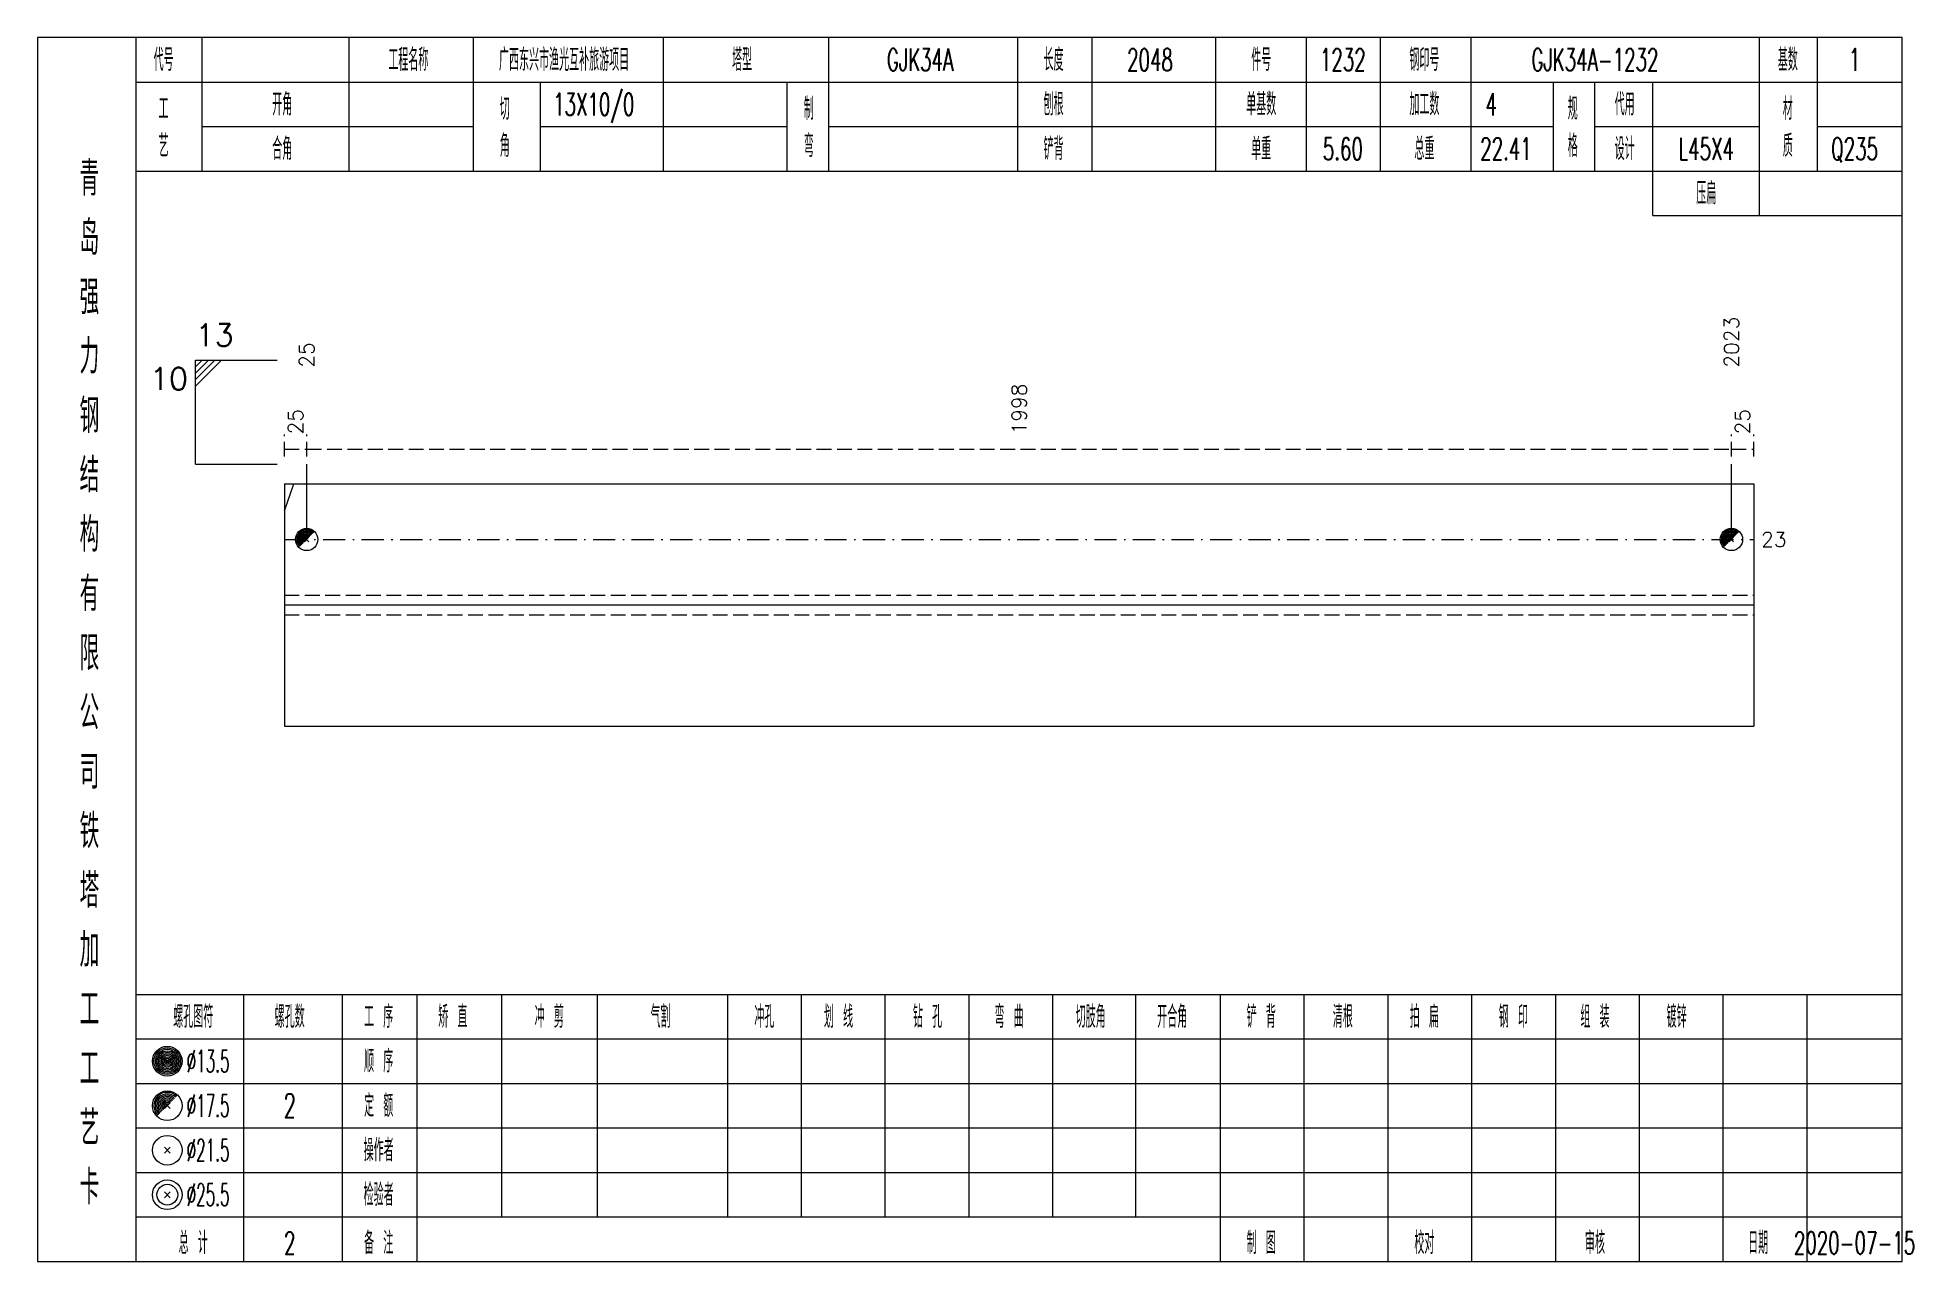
# Model space of a CAD drawing. Extents: x 0 to 2606, y -377 to 6479.
# Drawn here: x 784.2 to 1037.1, y 875 to 1040 of the extents above; entities that cross this region are included whole.
import ezdxf
from ezdxf.enums import TextEntityAlignment as Align

# ---------------------------------------------------------------- set-up
doc = ezdxf.new("R2010")
doc.units = 0
doc.header["$MEASUREMENT"] = 0
doc.linetypes.add('一点画线', pattern=[5.2, 3, -1, 0.2, -1])
doc.linetypes.add('虚线', pattern=[2.75, 2, -0.75])
doc.layers.get('0').update_dxf_attribs({"linetype": 'CONTINUOUS', "lineweight": 25})
doc.layers.add('1', color=7, linetype='CONTINUOUS', lineweight=25)
doc.layers.add('4', color=7, linetype='CONTINUOUS', lineweight=25)
doc.styles.get("Standard").update_dxf_attribs({"font": 'simplex.shx', "width": 0.7, "height": 3, "bigfont": 'gbhzfs.shx'})

msp = doc.modelspace()

# ---------------------------------------------------------------- texts
at = {"color": 7, "linetype": 'Continuous', "lineweight": 13}
for s, p in [('2023', (1012.6, 995.5)), ('25', (820.5, 995.5))]:
    msp.add_text(s, height=2, rotation=90, dxfattribs=at).set_placement(p, align=Align.MIDDLE_LEFT)
msp.add_text('13', height=3, dxfattribs=at).set_placement((805.5, 997.5), align=Align.BOTTOM_LEFT)
msp.add_text('10', height=3, dxfattribs=at).set_placement((804.5, 995.5), align=Align.TOP_RIGHT)
at = {"color": 8, "linetype": 'Continuous', "lineweight": 9}
for s, p in [('1998', (916.55, 986.5)), ('25', (819, 986.5)), ('25', (1014.1, 986.5))]:
    msp.add_text(s, height=2, rotation=90, dxfattribs=at).set_placement(p, align=Align.MIDDLE_LEFT)
at = {"color": 7, "linetype": 'Continuous', "lineweight": 13}
msp.add_text('23', height=2, dxfattribs=at).set_placement((1016.6, 972.33), align=Align.MIDDLE_LEFT)
at = {"layer": '4', "color": 1, "linetype": 'Continuous', "lineweight": 13}
for s, height, width, p in [('代号', 3, 0.6, (801.2, 1037)), ('工程名称', 3, 0.6, (834.2, 1037)), ('广西东兴市渔光互补旅游项目', 3, 0.6, (855.2, 1037)), ('塔型', 3, 0.6, (879.2, 1037)), ('GJK34A', 3, 0.6, (903.2, 1037)), ('长度', 3, 0.6, (921.2, 1037)), ('2048', 3, 0.6, (934.2, 1037)), ('件号', 3, 0.6, (949.2, 1037)), ('1232', 3, 0.6, (960.2, 1037)), ('钢印号', 3, 0.6, (971.2, 1037)), ('GJK34A-1232', 3, 0.6, (994.2, 1037)), ('基数', 3, 0.6, (1020.2, 1037)), ('1', 3, 0.6, (1029.2, 1037)), ('开角', 3, 0.6, (817.2, 1031)), ('切', 3, 0.6, (847.2, 1030.4)), ('13X10/0', 3, 0.6, (859.2, 1031)), ('制', 3, 0.6, (888.2, 1030.4)), ('刨根', 3, 0.6, (921.2, 1031)), ('单基数', 3, 0.6, (949.2, 1031)), ('加工数', 3, 0.6, (971.2, 1031)), ('4', 3, 0.6, (980.2, 1031)), ('规', 3, 0.6, (991.2, 1030.4)), ('代用', 3, 0.6, (998.2, 1031)), ('材', 3, 0.6, (1020.2, 1030.4)), ('工', 3, 0.6, (801.2, 1030.4)), ('艺', 3, 0.6, (801.2, 1025.4)), ('角', 3, 0.6, (847.2, 1025.4)), ('弯', 3, 0.6, (888.2, 1025.4)), ('格', 3, 0.6, (991.2, 1025.4)), ('质', 3, 0.6, (1020.2, 1025.4)), ('合角', 3, 0.6, (817.2, 1025)), ('铲背', 3, 0.6, (921.2, 1025)), ('单重', 3, 0.6, (949.2, 1025)), ('5.60', 3, 0.6, (960.2, 1025)), ('总重', 3, 0.6, (971.2, 1025)), ('22.41', 3, 0.6, (982.2, 1025)), ('设计', 3, 0.6, (998.2, 1025)), ('L45X4', 3, 0.6, (1009.2, 1025)), ('Q235', 3, 0.6, (1029.2, 1025)), ('青', 4.6, 0.8, (791.2, 1021)), ('压扁', 3, 0.6, (1009.2, 1019)), ('岛', 4.6, 0.8, (791.2, 1013)), ('强', 4.6, 0.8, (791.2, 1005)), ('力', 4.6, 0.8, (791.2, 997)), ('钢', 4.6, 0.8, (791.2, 989)), ('结', 4.6, 0.8, (791.2, 981)), ('构', 4.6, 0.8, (791.2, 973)), ('有', 4.6, 0.8, (791.2, 965)), ('限', 4.6, 0.8, (791.2, 957)), ('公', 4.6, 0.8, (791.2, 949)), ('司', 4.6, 0.8, (791.2, 941)), ('铁', 4.6, 0.8, (791.2, 933)), ('塔', 4.6, 0.8, (791.2, 925)), ('加', 4.6, 0.8, (791.2, 917)), ('工', 4.6, 0.8, (791.2, 909)), ('螺孔图符', 3, 0.6, (805.2, 908)), ('螺孔数', 3, 0.6, (818.2, 908)), ('工 序', 3, 0.6, (830.2, 908)), ('矫 直', 3, 0.6, (840.2, 908)), ('冲 剪', 3, 0.6, (853.2, 908)), ('气割', 3, 0.6, (868.2, 908)), ('冲孔', 3, 0.6, (882.2, 908)), ('划 线', 3, 0.6, (892.2, 908)), ('钻 孔', 3, 0.6, (904.2, 908)), ('弯 曲', 3, 0.6, (915.2, 908)), ('切肢角', 3, 0.6, (926.2, 908)), ('开合角', 3, 0.6, (937.2, 908)), ('铲 背', 3, 0.6, (949.2, 908)), ('清根', 3, 0.6, (960.2, 908)), ('拍 扁', 3, 0.6, (971.2, 908)), ('钢 印', 3, 0.6, (983.2, 908)), ('组 装', 3, 0.6, (994.2, 908)), ('镀锌', 3, 0.6, (1005.2, 908)), ('工', 4.6, 0.8, (791.2, 901)), ('%%C13.5', 3, 0.5, (807.2, 902)), ('顺 序', 3, 0.6, (830.2, 902)), ('艺', 4.6, 0.8, (791.2, 893)), ('%%C17.5', 3, 0.5, (807.2, 896)), ('2', 3.2, 0.6, (818.2, 896)), ('定 额', 3, 0.6, (830.2, 896)), ('%%C21.5', 3, 0.5, (807.2, 890)), ('操作者', 3, 0.6, (830.2, 890)), ('卡', 4.6, 0.8, (791.2, 885)), ('%%C25.5', 3, 0.5, (807.2, 884)), ('检验者', 3, 0.6, (830.2, 884)), ('总 计', 3, 0.6, (805.2, 877.5)), ('2', 3, 0.6, (818.2, 877.5)), ('备 注', 3, 0.6, (830.2, 877.5)), ('制 图', 3, 0.6, (949.2, 877.5)), ('校对', 3, 0.6, (971.2, 877.5)), ('审核', 3, 0.6, (994.2, 877.5)), ('日期', 3, 0.6, (1016.2, 877.5)), ('2020-07-15', 3, 0.6, (1029.2, 877.5))]:
    msp.add_text(s, height=height, dxfattribs=dict(at, width=width)).set_placement(p, align=Align.MIDDLE_CENTER)

# ---------------------------------------------------------------- linework, layer by layer
at = {"color": 7, "linetype": 'Continuous', "lineweight": 13}
for p, q in [((805.5, 996.5), (816.5, 996.5)), ((805.5, 982.5), (805.5, 996.5)), ((806.38, 996.5), (805.5, 995.62)), ((807.25, 996.5), (805.5, 994.75)), ((808.12, 996.5), (805.5, 993.88)), ((809, 996.5), (805.5, 993)), ((805.5, 982.5), (816.5, 982.5)), ((820.5, 972.33), (820.5, 982.5)), ((1012.6, 972.33), (1012.6, 982.5)), ((817.5, 976.2), (818.76, 979.83))]:
    msp.add_line(p, q, dxfattribs=at)
at = {"color": 8, "linetype": '虚线', "lineweight": 9}
for p, q in [((817.5, 983.5), (817.5, 986.5)), ((820.5, 983.5), (820.5, 986.5)), ((820.5, 983.5), (820.5, 986.5)), ((1012.6, 983.5), (1012.6, 986.5)), ((1012.6, 983.5), (1012.6, 986.5)), ((1015.6, 983.5), (1015.6, 986.5)), ((817.5, 984.5), (820.5, 984.5)), ((820.5, 984.5), (1012.6, 984.5)), ((1012.6, 984.5), (1015.6, 984.5))]:
    msp.add_line(p, q, dxfattribs=at)
at = {"color": 7, "linetype": 'Continuous', "lineweight": 18}
for p, q in [((817.5, 979.83), (817.5, 947.17)), ((817.5, 979.83), (1015.6, 979.83)), ((1015.6, 979.83), (1015.6, 947.17)), ((817.5, 963.5), (1015.6, 963.5))]:
    msp.add_line(p, q, dxfattribs=at)
at = {"color": 3, "linetype": '一点画线', "lineweight": 13}
msp.add_line((817.5, 972.33), (1015.6, 972.33), dxfattribs=at)
at = {"color": 7, "linetype": 'Continuous', "lineweight": 0}
for p, q in [((820.2, 972.03), (820.8, 972.63)), ((820.2, 972.63), (820.8, 972.03)), ((1012.3, 972.03), (1012.9, 972.63)), ((1012.3, 972.63), (1012.9, 972.03))]:
    msp.add_line(p, q, dxfattribs=at)
at = {"color": 1, "linetype": '虚线', "lineweight": 18}
for p, q in [((817.5, 964.83), (1015.6, 964.83)), ((817.5, 962.17), (1015.6, 962.17))]:
    msp.add_line(p, q, dxfattribs=at)
at = {"color": 7, "linetype": 'Continuous', "lineweight": 13}
for centre in [(820.5, 972.33), (1012.6, 972.33)]:
    msp.add_circle(centre, 1.5, dxfattribs=at)
for centre, radius in [((820.5, 972.33), 1.35), ((820.5, 972.33), 1.2), ((820.5, 972.33), 1.05), ((820.5, 972.33), 0.9), ((820.5, 972.33), 0.75), ((820.5, 972.33), 0.6), ((820.5, 972.33), 0.45), ((820.5, 972.33), 0.3), ((820.5, 972.33), 0.15), ((1012.6, 972.33), 1.35), ((1012.6, 972.33), 1.2), ((1012.6, 972.33), 1.05), ((1012.6, 972.33), 0.9), ((1012.6, 972.33), 0.75), ((1012.6, 972.33), 0.6), ((1012.6, 972.33), 0.45), ((1012.6, 972.33), 0.3), ((1012.6, 972.33), 0.15)]:
    msp.add_arc(centre, radius, 45, 225, dxfattribs=at)
at = {"layer": '1', "color": 7, "linetype": 'Continuous', "lineweight": 18}
msp.add_line((817.5, 947.17), (1015.6, 947.17), dxfattribs=at)
at = {"layer": '4', "color": 1, "linetype": 'Continuous', "lineweight": 18}
for p, q in [((797.5, 875), (797.5, 1040)), ((806.4, 1022), (806.4, 1040)), ((826.2, 1022), (826.2, 1040)), ((843, 1022), (843, 1040)), ((868.6, 1022), (868.6, 1040)), ((890.9, 1022), (890.9, 1040)), ((916.4, 1022), (916.4, 1040)), ((926.4, 1022), (926.4, 1040)), ((943.1, 1022), (943.1, 1040)), ((955.3, 1022), (955.3, 1040)), ((965.3, 1022), (965.3, 1040)), ((977.5, 1022), (977.5, 1040)), ((1016.4, 1016), (1016.4, 1040)), ((1024.2, 1022), (1024.2, 1040)), ((797.5, 1034), (1035.6, 1034)), ((852, 1022), (852, 1034)), ((885.3, 1022), (885.3, 1034)), ((988.6, 1022), (988.6, 1034)), ((994.2, 1022), (994.2, 1034)), ((1002, 1016), (1002, 1034)), ((806.4, 1028), (843, 1028)), ((852, 1028), (885.3, 1028)), ((890.9, 1028), (988.6, 1028)), ((994.2, 1028), (1016.4, 1028)), ((1024.2, 1028), (1035.6, 1028)), ((797.5, 1022), (1035.6, 1022)), ((1002, 1016), (1035.6, 1016)), ((797.5, 911), (1035.6, 911)), ((812, 875), (812, 911)), ((825.3, 875), (825.3, 911)), ((835.4, 875), (835.4, 911)), ((846.8, 881), (846.8, 911)), ((859.7, 881), (859.7, 911)), ((877.3, 881), (877.3, 911)), ((887.2, 881), (887.2, 911)), ((898.5, 881), (898.5, 911)), ((909.8, 881), (909.8, 911)), ((921.1, 881), (921.1, 911)), ((932.3, 881), (932.3, 911)), ((943.7, 881), (943.7, 911)), ((955, 881), (955, 911)), ((966.3, 881), (966.3, 911)), ((977.6, 881), (977.6, 911)), ((988.9, 881), (988.9, 911)), ((1000.2, 881), (1000.2, 911)), ((1011.5, 881), (1011.5, 911)), ((1022.8, 881), (1022.8, 911)), ((797.5, 905), (1035.6, 905)), ((797.5, 899), (1035.6, 899)), ((797.5, 893), (1035.6, 893)), ((797.5, 887), (1035.6, 887)), ((797.5, 881), (1035.6, 881)), ((943.7, 875), (943.7, 881)), ((955, 875), (955, 881)), ((966.3, 875), (966.3, 881)), ((977.6, 875), (977.6, 881)), ((988.9, 875), (988.9, 881)), ((1000.2, 875), (1000.2, 881)), ((1011.5, 875), (1011.5, 881)), ((1022.8, 875), (1022.8, 881))]:
    msp.add_line(p, q, dxfattribs=at)
at = {"layer": '4', "color": 7, "linetype": 'Continuous', "lineweight": 13}
for p, q in [((801.5, 901.8), (801.9, 902.2)), ((801.9, 901.8), (801.5, 902.2)), ((801.3, 889.6), (802.1, 890.4)), ((802.1, 889.6), (801.3, 890.4)), ((801.3, 883.6), (802.1, 884.4)), ((802.1, 883.6), (801.3, 884.4))]:
    msp.add_line(p, q, dxfattribs=at)
at = {"layer": '4', "color": 7, "linetype": 'Continuous', "lineweight": 0}
for p, q in [((801.3, 895.6), (802.1, 896.4)), ((801.3, 896.4), (802.1, 895.6))]:
    msp.add_line(p, q, dxfattribs=at)
at = {"layer": '4', "color": 1, "linetype": 'Continuous', "lineweight": 18}
msp.add_lwpolyline([(784.2, 1040), (784.2, 875), (1035.6, 875), (1035.6, 1040)], close=True, dxfattribs=at)
at = {"layer": '4', "color": 7, "linetype": 'Continuous', "lineweight": 13}
for centre, radius in [((801.7, 902), 2), ((801.7, 902), 1.8), ((801.7, 902), 1.6), ((801.7, 902), 1.4), ((801.7, 902), 1.2), ((801.7, 902), 1), ((801.7, 902), 0.8), ((801.7, 902), 0.6), ((801.7, 902), 0.4), ((801.7, 902), 0.2), ((801.7, 896), 2), ((801.7, 890), 2), ((801.7, 884), 2), ((801.7, 884), 1.4)]:
    msp.add_circle(centre, radius, dxfattribs=at)
for radius in [1.8, 1.6, 1.4, 1.2, 1, 0.8, 0.6, 0.4, 0.2]:
    msp.add_arc((801.7, 896), radius, 45, 225, dxfattribs=at)

msp.set_redraw_order([(e.dxf.handle, doc.entitydb.next_handle()) for e in msp.query("TEXT MTEXT ATTDEF DIMENSION ARC_DIMENSION")])  # texts and dimensions are drawn at this point

doc.saveas('drawing.dxf')
